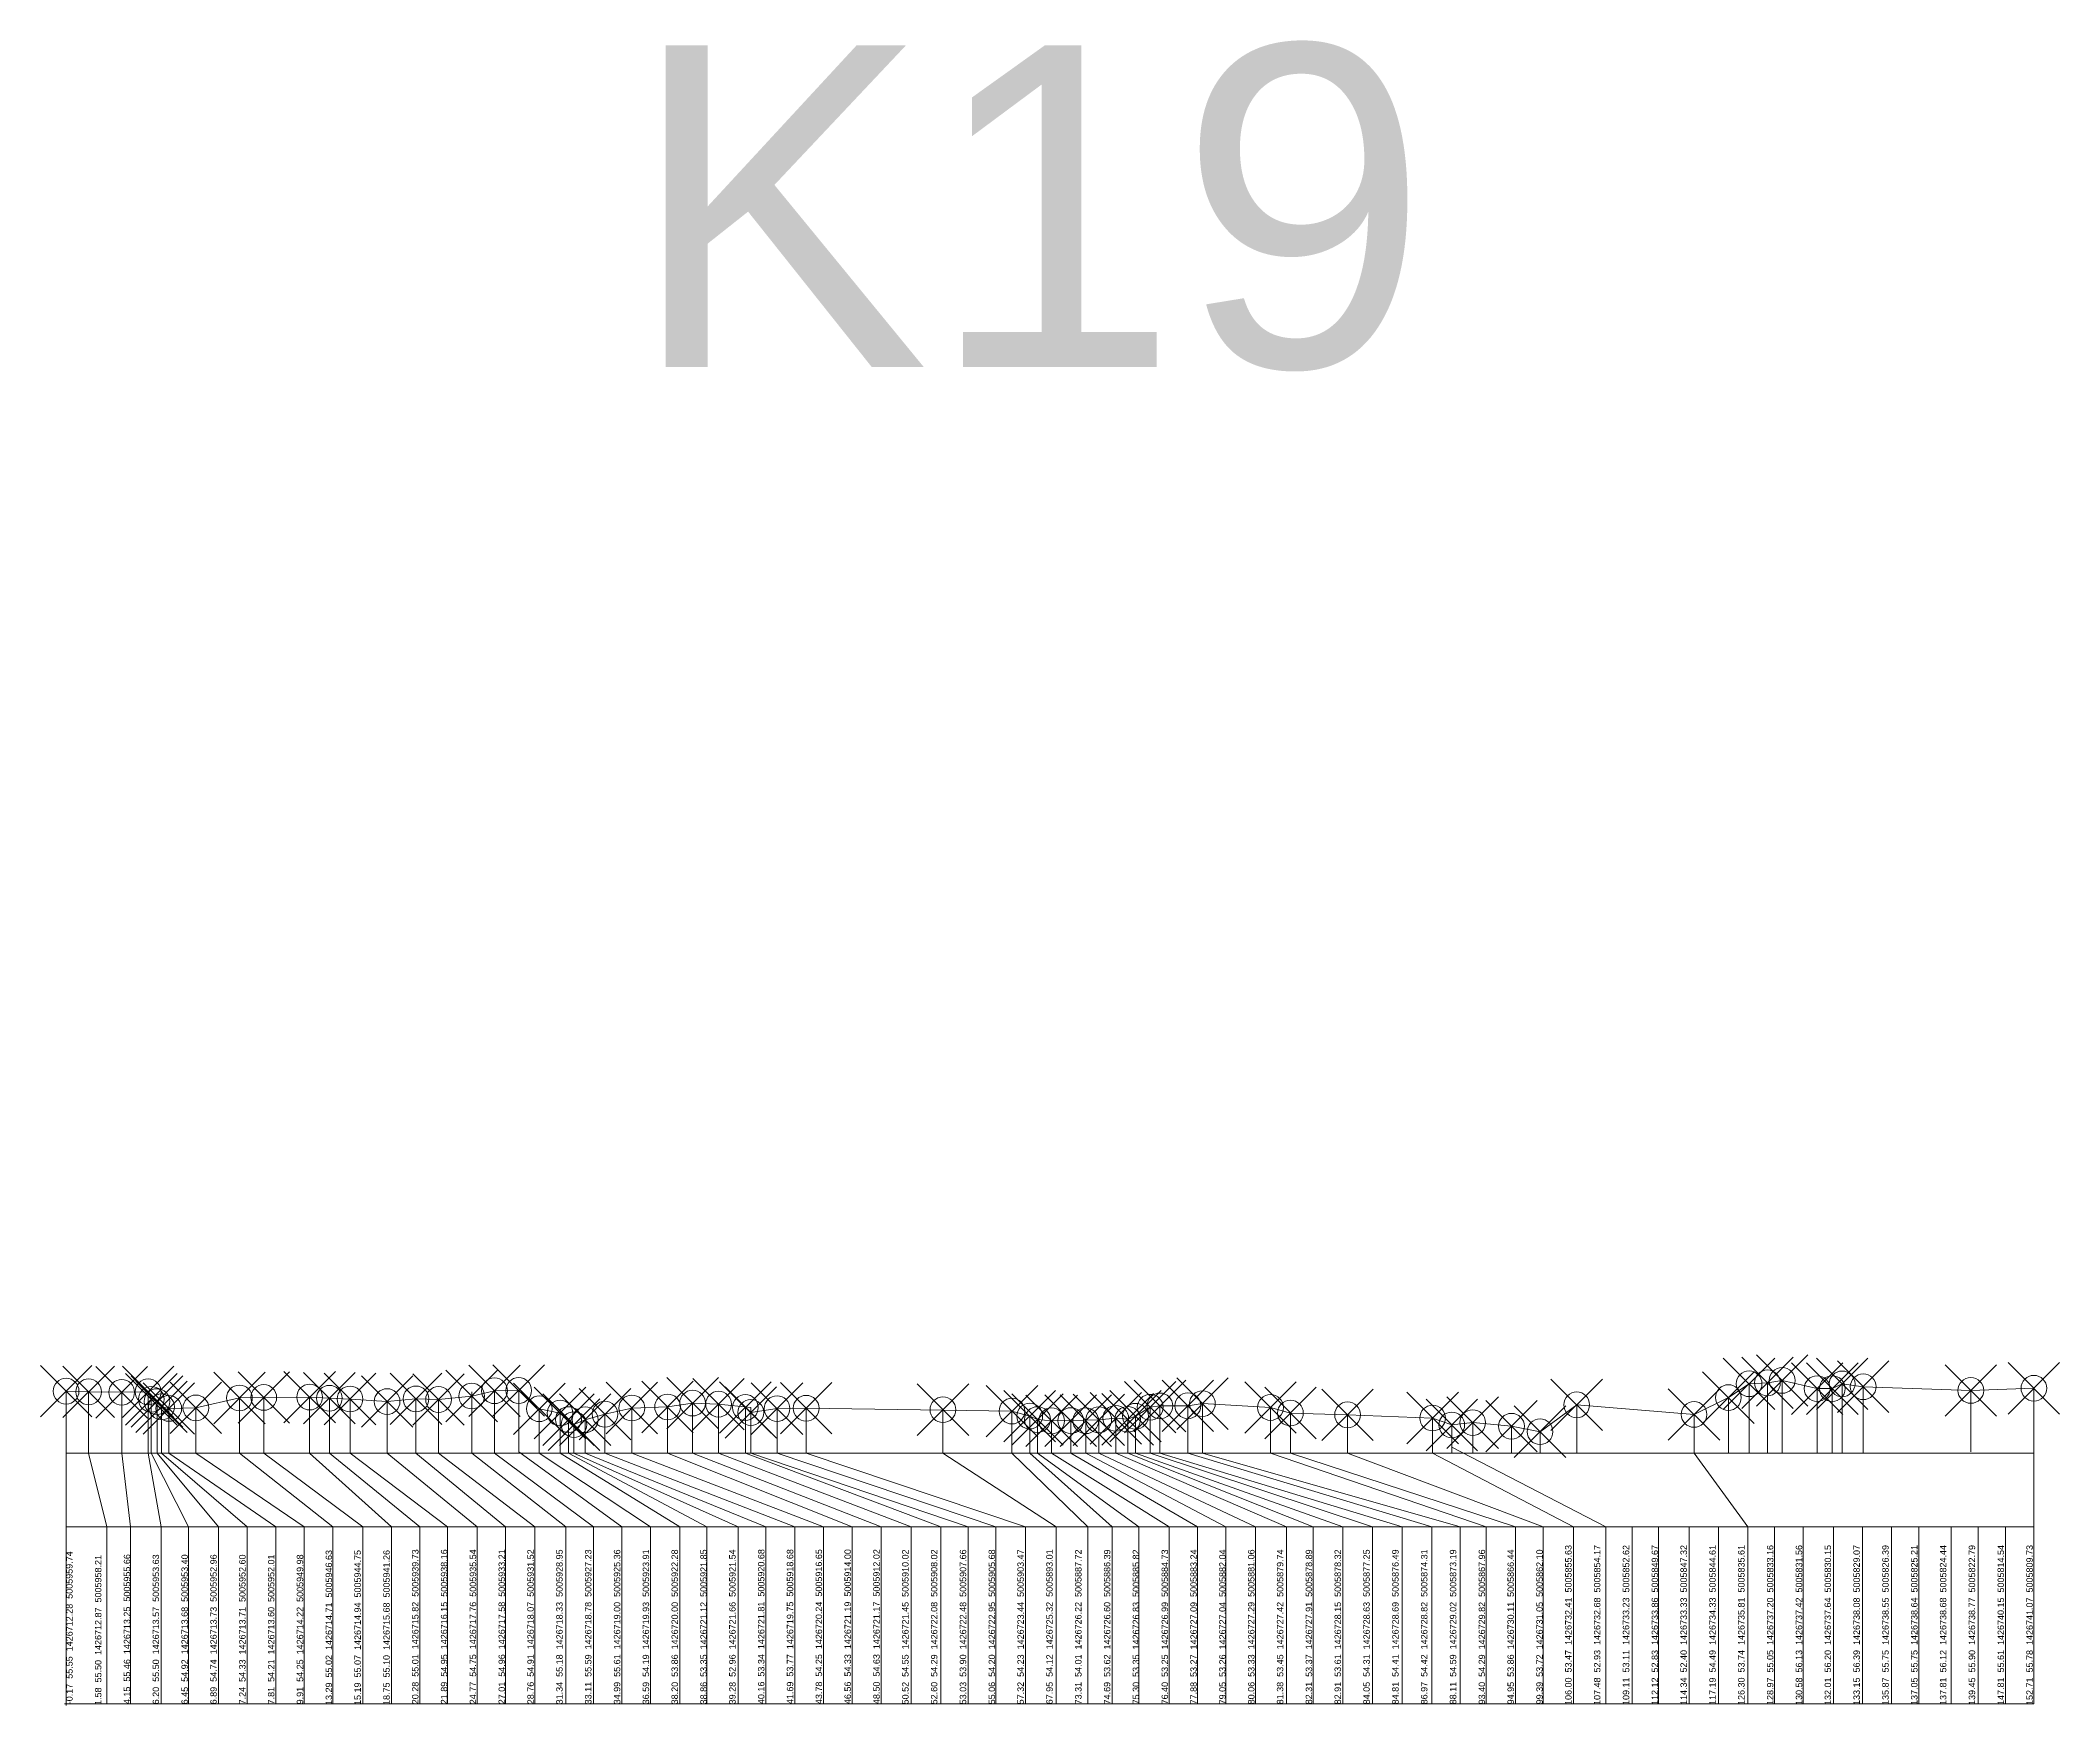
# Model space of a CAD drawing. Header units: millimetres. Extents: x -13548260 to 13046302109, y -19137686871 to 1424966580.
# Drawn here: x -424581 to -267704, y 31121 to 160512 of the extents above; entities that cross this region are included whole.
import ezdxf

# ---------------------------------------------------------------- set-up
doc = ezdxf.new("R2010")
doc.units = ezdxf.units.MM
doc.header["$PDMODE"] = 35
doc.header["$PDSIZE"] = 2000
doc.layers.get('0').update_dxf_attribs({"lineweight": 0})
doc.styles.get("Standard").update_dxf_attribs({"font": 'arial.ttf'})

msp = doc.modelspace()

# ---------------------------------------------------------------- texts
at = {"color": 7, "lineweight": 0}
for s, p in [('-0.17  55.55  1426712.28  5005959.74', (-422078.677, 31226.136)), ('1.58  55.50  1426712.87  5005958.21', (-419839.378, 31172.248)), ('4.15  55.46  1426713.25  5005955.66', (-417600.08, 31239.438)), ('6.20  55.50  1426713.57  5005953.63', (-415360.44, 31222.043)), ('6.45  54.92  1426713.68  5005953.40', (-413120.8, 31222.043)), ('6.89  54.74  1426713.73  5005952.96', (-410881.16, 31222.043)), ('7.24  54.33  1426713.71  5005952.60', (-408641.52, 31215.222)), ('7.81  54.21  1426713.60  5005952.01', (-406401.88, 31215.222)), ('9.91  54.25  1426714.22  5005949.98', (-404162.241, 31219.315)), ('13.29  55.02  1426714.71  5005946.63', (-401922.942, 31172.248)), ('15.19  55.07  1426714.94  5005944.75', (-399683.302, 31172.248)), ('18.75  55.10  1426715.68  5005941.26', (-397444.003, 31172.248)), ('20.28  55.01  1426715.82  5005939.73', (-395204.704, 31227.841)), ('21.89  54.95  1426716.15  5005938.16', (-392965.065, 31227.841)), ('24.77  54.75  1426717.76  5005935.54', (-390725.425, 31227.841)), ('27.01  54.96  1426717.58  5005933.21', (-388485.785, 31227.841)), ('28.76  54.91  1426718.07  5005931.52', (-386246.145, 31227.841)), ('31.34  55.18  1426718.33  5005928.95', (-384006.505, 31218.974)), ('33.11  55.59  1426718.78  5005927.23', (-381766.865, 31218.974)), ('34.99  55.61  1426719.00  5005925.36', (-379527.226, 31218.974)), ('36.59  54.19  1426719.93  5005923.91', (-377287.586, 31218.974)), ('38.20  53.86  1426720.00  5005922.28', (-375047.946, 31218.974)), ('38.86  53.35  1426721.12  5005921.85', (-372808.306, 31218.974)), ('39.28  52.96  1426721.66  5005921.54', (-370568.666, 31218.974)), ('40.16  53.34  1426721.81  5005920.68', (-368329.026, 31239.438)), ('41.69  53.77  1426719.75  5005918.68', (-366089.387, 31239.438)), ('43.78  54.25  1426720.24  5005916.65', (-363849.747, 31239.438)), ('46.56  54.33  1426721.19  5005914.00', (-361610.107, 31239.438)), ('48.50  54.63  1426721.17  5005912.02', (-359370.467, 31239.438)), ('50.52  54.55  1426721.45  5005910.02', (-357130.827, 31219.315)), ('52.60  54.29  1426722.08  5005908.02', (-354891.528, 31219.315)), ('53.03  53.90  1426722.48  5005907.66', (-352652.23, 31219.315)), ('55.06  54.20  1426722.95  5005905.68', (-350412.59, 31219.315)), ('57.32  54.23  1426723.44  5005903.47', (-348173.291, 31219.315)), ('67.95  54.12  1426725.32  5005893.01', (-345933.651, 31222.043)), ('73.31  54.01  1426726.22  5005887.72', (-343694.011, 31215.222)), ('74.69  53.62  1426726.60  5005886.39', (-341454.372, 31215.222)), ('75.30  53.35  1426726.83  5005885.82', (-339214.732, 31215.222)), ('76.40  53.25  1426726.99  5005884.73', (-336975.092, 31215.222)), ('77.88  53.27  1426727.09  5005883.24', (-334735.452, 31215.222)), ('79.05  53.26  1426727.04  5005882.04', (-332495.812, 31215.222)), ('80.06  53.33  1426727.29  5005881.06', (-330256.172, 31219.997)), ('81.38  53.45  1426727.42  5005879.74', (-328016.533, 31219.997)), ('82.31  53.37  1426727.91  5005878.89', (-325776.893, 31219.997)), ('82.91  53.61  1426728.15  5005878.32', (-323537.253, 31219.997)), ('84.05  54.31  1426728.63  5005877.25', (-321297.613, 31219.997)), ('84.81  54.41  1426728.69  5005876.49', (-319057.973, 31219.997)), ('86.97  54.42  1426728.82  5005874.31', (-316818.674, 31219.997)), ('88.11  54.59  1426729.02  5005873.19', (-314579.035, 31219.997)), ('93.40  54.29  1426729.82  5005867.96', (-312339.395, 31219.315)), ('94.95  53.86  1426730.11  5005866.44', (-310099.755, 31219.315)), ('99.39  53.72  1426731.05  5005862.10', (-307860.115, 31219.315)), ('106.00  53.47  1426732.41  5005855.63', (-305620.475, 31172.248)), ('107.48  52.93  1426732.68  5005854.17', (-303380.835, 31172.248)), ('109.11  53.11  1426733.23  5005852.62', (-301141.196, 31172.248)), ('112.12  52.83  1426733.86  5005849.67', (-298901.556, 31172.248)), ('114.34  52.40  1426733.33  5005847.32', (-296661.916, 31172.248)), ('117.19  54.49  1426734.33  5005844.61', (-294422.276, 31172.248)), ('126.30  53.74  1426735.81  5005835.61', (-292182.636, 31172.248)), ('128.97  55.05  1426737.20  5005833.16', (-289942.996, 31172.248)), ('130.58  56.13  1426737.42  5005831.56', (-287703.357, 31172.248)), ('132.01  56.20  1426737.64  5005830.15', (-285463.717, 31172.248)), ('133.15  56.39  1426738.08  5005829.07', (-283224.077, 31172.248)), ('135.87  55.75  1426738.55  5005826.39', (-280984.437, 31172.248)), ('137.05  55.75  1426738.64  5005825.21', (-278744.797, 31172.248)), ('137.81  56.12  1426738.68  5005824.44', (-276505.157, 31172.248)), ('139.45  55.90  1426738.77  5005822.79', (-274265.518, 31172.248)), ('147.81  55.61  1426740.15  5005814.54', (-272025.878, 31172.248)), ('152.71  55.78  1426741.07  5005809.73', (-269786.579, 31172.248))]:
    msp.add_text(s, height=500, rotation=90, dxfattribs=at).set_placement(p)
at = {"insert": (-378856.675, 160139.013), "char_height": 25000, "attachment_point": 1}
msp.add_mtext_dynamic_manual_height_columns('K19', width=97508.68034, gutter_width=25000, heights=[0], dxfattribs=at)

# ---------------------------------------------------------------- linework, layer by layer
at = {"color": 7, "lineweight": 0}
for p, q in [((-422580.723, 55554), (-422580.723, 31120.645)), ((-420833.471, 55504), (-420833.471, 50743.884)), ((-418262.551, 55464), (-418262.551, 50703.884)), ((-416208.462, 55504), (-416208.462, 50743.884)), ((-415962.034, 54924), (-415962.034, 50743.884)), ((-409116.912, 55024), (-409116.912, 50743.884)), ((-407224.894, 55065), (-407224.894, 50743.884)), ((-403660.128, 55095), (-403660.128, 50743.884)), ((-402128.494, 55005), (-402128.494, 50743.884)), ((-400525.391, 54945), (-400525.391, 50743.884)), ((-395398.815, 54955), (-395398.815, 50743.884)), ((-391073.825, 55504), (-391073.825, 50743.884)), ((-389299.723, 55504), (-389299.723, 50743.884)), ((-387421.869, 55605), (-387421.869, 50844.884)), ((-293438.942, 55054), (-293438.942, 50743.884)), ((-291830.761, 56129), (-291830.761, 50743.884)), ((-290404.701, 56199), (-290404.701, 50743.884)), ((-289260.392, 56389), (-289260.392, 50743.884)), ((-286540.03, 55749), (-286540.03, 50743.884)), ((-285364.647, 55749), (-285364.647, 50743.884)), ((-284601.152, 56119), (-284601.152, 50743.884)), ((-282964.003, 55899), (-282964.003, 50743.884)), ((-274601.681, 55609), (-274601.681, 50848.884)), ((-269704.489, 55779), (-269704.489, 31248.305)), ((-415520.488, 54744), (-415520.488, 50743.884)), ((-415169.953, 54334), (-415169.953, 50743.884)), ((-414605.245, 54214), (-414605.245, 50743.884)), ((-412501.07, 54254), (-412501.07, 50743.884)), ((-397644.481, 54745), (-397644.481, 50743.884)), ((-393646.068, 54905), (-393646.068, 50743.884)), ((-385817.769, 54185), (-385817.769, 50743.884)), ((-384206.961, 53855), (-384206.961, 50743.884)), ((-383550.897, 53345), (-383550.897, 50743.884)), ((-380716.395, 53765), (-380716.395, 50743.884)), ((-378631.776, 54246), (-378631.776, 50743.884)), ((-375852.718, 54326), (-375852.718, 50743.884)), ((-373910.095, 54626), (-373910.095, 50743.884)), ((-371892.273, 54546), (-371892.273, 50743.884)), ((-369811.371, 54286), (-369811.371, 50743.884)), ((-369383.212, 53896), (-369383.212, 50743.884)), ((-367349.986, 54196), (-367349.986, 50743.884)), ((-365087.069, 54226), (-365087.069, 50743.884)), ((-354460.483, 54116), (-354460.483, 50743.884)), ((-349095.677, 54007), (-349095.677, 50743.884)), ((-347717.872, 53617), (-347717.872, 50743.884)), ((-347114.53, 53347), (-347114.53, 50743.884)), ((-341031.679, 53447), (-341031.679, 50743.884)), ((-340105.404, 53367), (-340105.404, 50743.884)), ((-339500.369, 53607), (-339500.369, 50743.884)), ((-338358.405, 54307), (-338358.405, 50743.884)), ((-335435.989, 54417), (-335435.989, 50743.884)), ((-334298.362, 54587), (-334298.362, 50743.884)), ((-329011.02, 54287), (-329011.02, 50743.884)), ((-327463.604, 53857), (-327463.604, 50743.884)), ((-323024.43, 53717), (-323024.43, 50743.884)), ((-316414.149, 53468), (-316414.149, 50743.884)), ((-305223.933, 54494), (-305223.933, 50743.884)), ((-296107.208, 53744), (-296107.208, 50743.884)), ((-383125.57, 52955), (-383125.57, 50743.884)), ((-382254.333, 53335), (-382254.333, 50743.884)), ((-346014.019, 53247), (-346014.019, 50743.884)), ((-344532.001, 53267), (-344532.001, 50743.884)), ((-344532.001, 53267), (-344532.001, 50743.884)), ((-343362.316, 53257), (-343362.316, 50743.884)), ((-342352.985, 53327), (-342352.985, 50743.884)), ((-314929.424, 52928), (-314929.424, 50743.884)), ((-313303.324, 53108), (-313303.324, 50743.884)), ((-310287.32, 52828), (-310287.32, 50743.884)), ((-308072.195, 52403), (-308072.195, 50743.884)), ((-422580.723, 50743.884), (-269704.489, 50743.884)), ((-420833.471, 50743.884), (-419406.854, 45000)), ((-418262.551, 50743.884), (-417579.794, 45000)), ((-416208.462, 50743.884), (-415195.266, 45000)), ((-415962.034, 50743.884), (-413068.065, 45000)), ((-415520.488, 50743.884), (-410752.152, 45000)), ((-415169.953, 50743.884), (-408522.023, 45000)), ((-414605.245, 50743.884), (-406291.882, 45000)), ((-404091.368, 45000), (-412501.07, 50743.884)), ((-401852.8, 45000), (-409116.912, 50743.884)), ((-399534.762, 45000), (-407224.894, 50743.884)), ((-397309.453, 45000), (-403660.128, 50743.884)), ((-395105.199, 45000), (-402128.494, 50743.884)), ((-400525.391, 50743.884), (-392952.476, 45000)), ((-397644.481, 50743.884), (-390639.428, 45000)), ((-388445.373, 45000), (-395398.815, 50743.884)), ((-393646.068, 50743.884), (-386179.134, 45000)), ((-391073.825, 50743.884), (-383769.338, 45000)), ((-389299.723, 50743.884), (-381602.821, 45000)), ((-387421.869, 50844.884), (-379407.03, 45000)), ((-385817.769, 50743.884), (-377181.952, 45000)), ((-384206.961, 50743.884), (-374888.478, 45000)), ((-383550.897, 50743.884), (-372808.716, 45000)), ((-370367.266, 45000), (-383125.57, 50743.884)), ((-368219.691, 45000), (-382254.333, 50743.884)), ((-380716.395, 50743.884), (-365966.929, 45000)), ((-361516.336, 45000), (-375852.718, 50743.884)), ((-359249.611, 45000), (-373910.095, 50743.884)), ((-356923.996, 45000), (-371892.273, 50743.884)), ((-354627.826, 45000), (-369811.371, 50743.884)), ((-369383.212, 50743.884), (-352490.281, 45000)), ((-350339.609, 45000), (-367349.986, 50743.884)), ((-365087.069, 50743.884), (-348035.316, 45000)), ((-354460.483, 50743.884), (-345654.212, 45000)), ((-349095.677, 50743.884), (-343196.297, 45000)), ((-341314.465, 45000), (-347717.872, 50743.884)), ((-347114.53, 50743.884), (-339240.592, 45000)), ((-346014.019, 50743.884), (-336886.14, 45000)), ((-344532.001, 50743.884), (-334675.256, 45000)), ((-332475.021, 45000), (-343362.316, 50743.884)), ((-330189.245, 45000), (-342352.985, 50743.884)), ((-341031.679, 50743.884), (-327778.684, 45000)), ((-325699.117, 45000), (-340105.404, 50743.884)), ((-323398.685, 45000), (-339500.369, 50743.884)), ((-321075.11, 45000), (-338358.405, 50743.884)), ((-316482.952, 45000), (-335435.989, 50743.884)), ((-329011.02, 50743.884), (-312244.616, 45000)), ((-327463.604, 50743.884), (-309989.911, 45000)), ((-323024.43, 50743.884), (-307823.686, 45000)), ((-316414.149, 50743.884), (-305481.764, 45000)), ((-334298.362, 49838.592), (-334298.362, 49826.884)), ((-422580.723, 45000), (-269704.489, 45000)), ((-419406.854, 31248.305), (-419406.854, 45000)), ((-417579.794, 31248.305), (-417579.794, 45000)), ((-415195.266, 31248.305), (-415195.266, 45000)), ((-413068.065, 31248.305), (-413068.065, 45000)), ((-410752.152, 31248.305), (-410752.152, 45000)), ((-408522.023, 31248.305), (-408522.023, 45000)), ((-406291.882, 31248.305), (-406291.882, 45000)), ((-404091.368, 31248.305), (-404091.368, 45000)), ((-401852.8, 31248.305), (-401852.8, 45000)), ((-399534.762, 31248.305), (-399534.762, 45000)), ((-397309.453, 31248.305), (-397309.453, 45000)), ((-395105.199, 31248.305), (-395105.199, 45000)), ((-392952.476, 31248.305), (-392952.476, 45000)), ((-390639.428, 31248.305), (-390639.428, 45000)), ((-388445.373, 31248.305), (-388445.373, 45000)), ((-386179.134, 31248.305), (-386179.134, 45000)), ((-383769.338, 31248.305), (-383769.338, 45000)), ((-381602.821, 31248.305), (-381602.821, 45000)), ((-379407.03, 31248.305), (-379407.03, 45000)), ((-377181.952, 31248.305), (-377181.952, 45000)), ((-374888.478, 31248.305), (-374888.478, 45000)), ((-372808.716, 31248.305), (-372808.716, 45000)), ((-370367.266, 31248.305), (-370367.266, 45000)), ((-368219.691, 31248.305), (-368219.691, 45000)), ((-365966.929, 31248.305), (-365966.929, 45000)), ((-361516.336, 31248.305), (-361516.336, 45000)), ((-359249.611, 31248.305), (-359249.611, 45000)), ((-356923.996, 31248.305), (-356923.996, 45000)), ((-354627.826, 31248.305), (-354627.826, 45000)), ((-352490.281, 31248.305), (-352490.281, 45000)), ((-350339.609, 31248.305), (-350339.609, 45000)), ((-348035.316, 31248.305), (-348035.316, 45000)), ((-345654.212, 31248.305), (-345654.212, 45000)), ((-343196.297, 31248.305), (-343196.297, 45000)), ((-341314.465, 31248.305), (-341314.465, 45000)), ((-339240.592, 31248.305), (-339240.592, 45000)), ((-336886.14, 31248.305), (-336886.14, 45000)), ((-334675.256, 31248.305), (-334675.256, 45000)), ((-332475.021, 31248.305), (-332475.021, 45000)), ((-330189.245, 31248.305), (-330189.245, 45000)), ((-327778.684, 31248.305), (-327778.684, 45000)), ((-325699.117, 31248.305), (-325699.117, 45000)), ((-323398.685, 31248.305), (-323398.685, 45000)), ((-321075.11, 31248.305), (-321075.11, 45000)), ((-318781.308, 31248.305), (-318781.308, 45000)), ((-316482.952, 31248.305), (-316482.952, 45000)), ((-314283.094, 31248.305), (-314283.094, 45000)), ((-312244.616, 31248.305), (-312244.616, 45000)), ((-309989.911, 31248.305), (-309989.911, 45000)), ((-307823.686, 31248.305), (-307823.686, 45000)), ((-305481.764, 31248.305), (-305481.764, 45000)), ((-300914.194, 31248.305), (-300914.194, 45000)), ((-298859.895, 31248.305), (-298859.895, 45000)), ((-296475.901, 31248.305), (-296475.901, 45000)), ((-294193.342, 31248.305), (-294193.342, 45000)), ((-289856.484, 31248.305), (-289856.484, 45000)), ((-287624.656, 31248.305), (-287624.656, 45000)), ((-285266.014, 31248.305), (-285266.014, 45000)), ((-283008.821, 31248.305), (-283008.821, 45000)), ((-280776.992, 31248.305), (-280776.992, 45000)), ((-278653.397, 31248.305), (-278653.397, 45000)), ((-276141.098, 31248.305), (-276141.098, 45000)), ((-274025.469, 31248.305), (-274025.469, 45000)), ((-271909.84, 31248.305), (-271909.84, 45000))]:
    msp.add_line(p, q, dxfattribs=at)
msp.add_line((-422708.35, 31248.305), (-269704.489, 31248.305))
at = {"color": 1}
msp.add_lwpolyline([(-269704.489, 55779), (-274601.681, 55609), (-282964.003, 55899), (-284601.152, 56119), (-285364.647, 55749), (-286540.03, 55749), (-289260.392, 56389), (-290404.701, 56199), (-291830.761, 56129), (-293438.942, 55054), (-296107.208, 53744), (-305223.933, 54494), (-308072.195, 52403), (-310287.32, 52828), (-313303.324, 53108), (-314929.424, 52928), (-316414.149, 53468), (-323024.43, 53717), (-327463.604, 53857), (-329011.02, 54287), (-334298.362, 54587), (-335435.989, 54417), (-337601.024, 54417), (-338358.405, 54307), (-339500.369, 53607), (-340105.404, 53367), (-341031.679, 53447), (-342352.985, 53327), (-344532.001, 53267), (-346014.019, 53247), (-347114.53, 53347), (-347717.872, 53617), (-349095.677, 54007), (-365087.069, 54226), (-367349.986, 54196), (-369383.212, 53896), (-369383.212, 54286), (-371892.273, 54546), (-373910.095, 54626), (-375852.718, 54326), (-378631.776, 54246), (-380716.395, 53765), (-382254.333, 53335), (-383125.57, 52955), (-383550.897, 53345), (-384206.961, 53855), (-385817.769, 54185), (-387421.869, 55605), (-389299.723, 55585), (-391073.825, 55175), (-393646.068, 54905), (-395398.815, 54955), (-397644.481, 54745), (-400525.391, 54945), (-402128.494, 55005), (-403660.128, 55095), (-407224.894, 55065), (-409116.912, 55024), (-412501.07, 54254), (-414605.245, 54214), (-415169.953, 54334), (-415520.488, 54744), (-415962.034, 54924), (-416208.462, 55504), (-418262.551, 55464), (-420833.471, 55504), (-422580.723, 55554)], dxfattribs=at)
at = {"color": 7, "lineweight": 0}
for points in [[(-378631.776, 54246), (-378631.776, 50743.884), (-363747.918, 45000), (-363747.918, 31248.305)], [(-337601.024, 54407), (-337601.024, 50743.884), (-318781.308, 45000), (-318781.308, 31248.305)], [(-334298.362, 50743.884), (-314283.094, 45000)], [(-314929.424, 51209.931), (-302952.417, 45000), (-302952.417, 31248.305)], [(-296107.208, 50743.884), (-291925.852, 45000), (-291925.852, 31248.305)]]:
    msp.add_lwpolyline(points, dxfattribs=at)
for p in [(-291830.761, 56129), (-290404.701, 56199), (-289260.392, 56389), (-284601.152, 56119), (-422580.723, 55554), (-420833.471, 55504), (-418262.551, 55464), (-416208.462, 55504), (-415962.034, 54924), (-415520.488, 54744), (-409116.912, 55024), (-407224.894, 55065), (-403660.128, 55095), (-402128.494, 55005), (-400525.391, 54945), (-397644.481, 54745), (-395398.815, 54955), (-393646.068, 54905), (-391073.825, 55175), (-389299.723, 55585), (-387421.869, 55605), (-373910.095, 54626), (-371892.273, 54546), (-334298.362, 54587), (-305223.933, 54494), (-293438.942, 55054), (-286540.03, 55749), (-285364.647, 55749), (-282964.003, 55899), (-274601.681, 55609), (-269704.489, 55779), (-415169.953, 54334), (-414605.245, 54214), (-412501.07, 54254), (-385817.769, 54185), (-384206.961, 53855), (-383550.897, 53345), (-383125.57, 52955), (-382254.333, 53335), (-380716.395, 53765), (-378631.776, 54246), (-375852.718, 54326), (-369811.371, 54286), (-369383.212, 53896), (-367349.986, 54196), (-365087.069, 54226), (-354460.483, 54116), (-349095.677, 54007), (-347717.872, 53617), (-347114.53, 53347), (-346014.019, 53247), (-344532.001, 53267), (-343362.316, 53257), (-342352.985, 53327), (-341031.679, 53447), (-340105.404, 53367), (-339500.369, 53607), (-338358.405, 54307), (-337601.024, 54407), (-335435.989, 54417), (-329011.02, 54287), (-327463.604, 53857), (-323024.43, 53717), (-316414.149, 53468), (-314929.424, 52928), (-313303.324, 53108), (-296107.208, 53744), (-310287.32, 52828), (-308072.195, 52403)]:
    msp.add_point(p, dxfattribs=at)

msp.set_redraw_order([(e.dxf.handle, doc.entitydb.next_handle()) for e in msp.query("TEXT MTEXT ATTDEF DIMENSION ARC_DIMENSION")])  # texts and dimensions are drawn at this point

doc.saveas('drawing.dxf')
